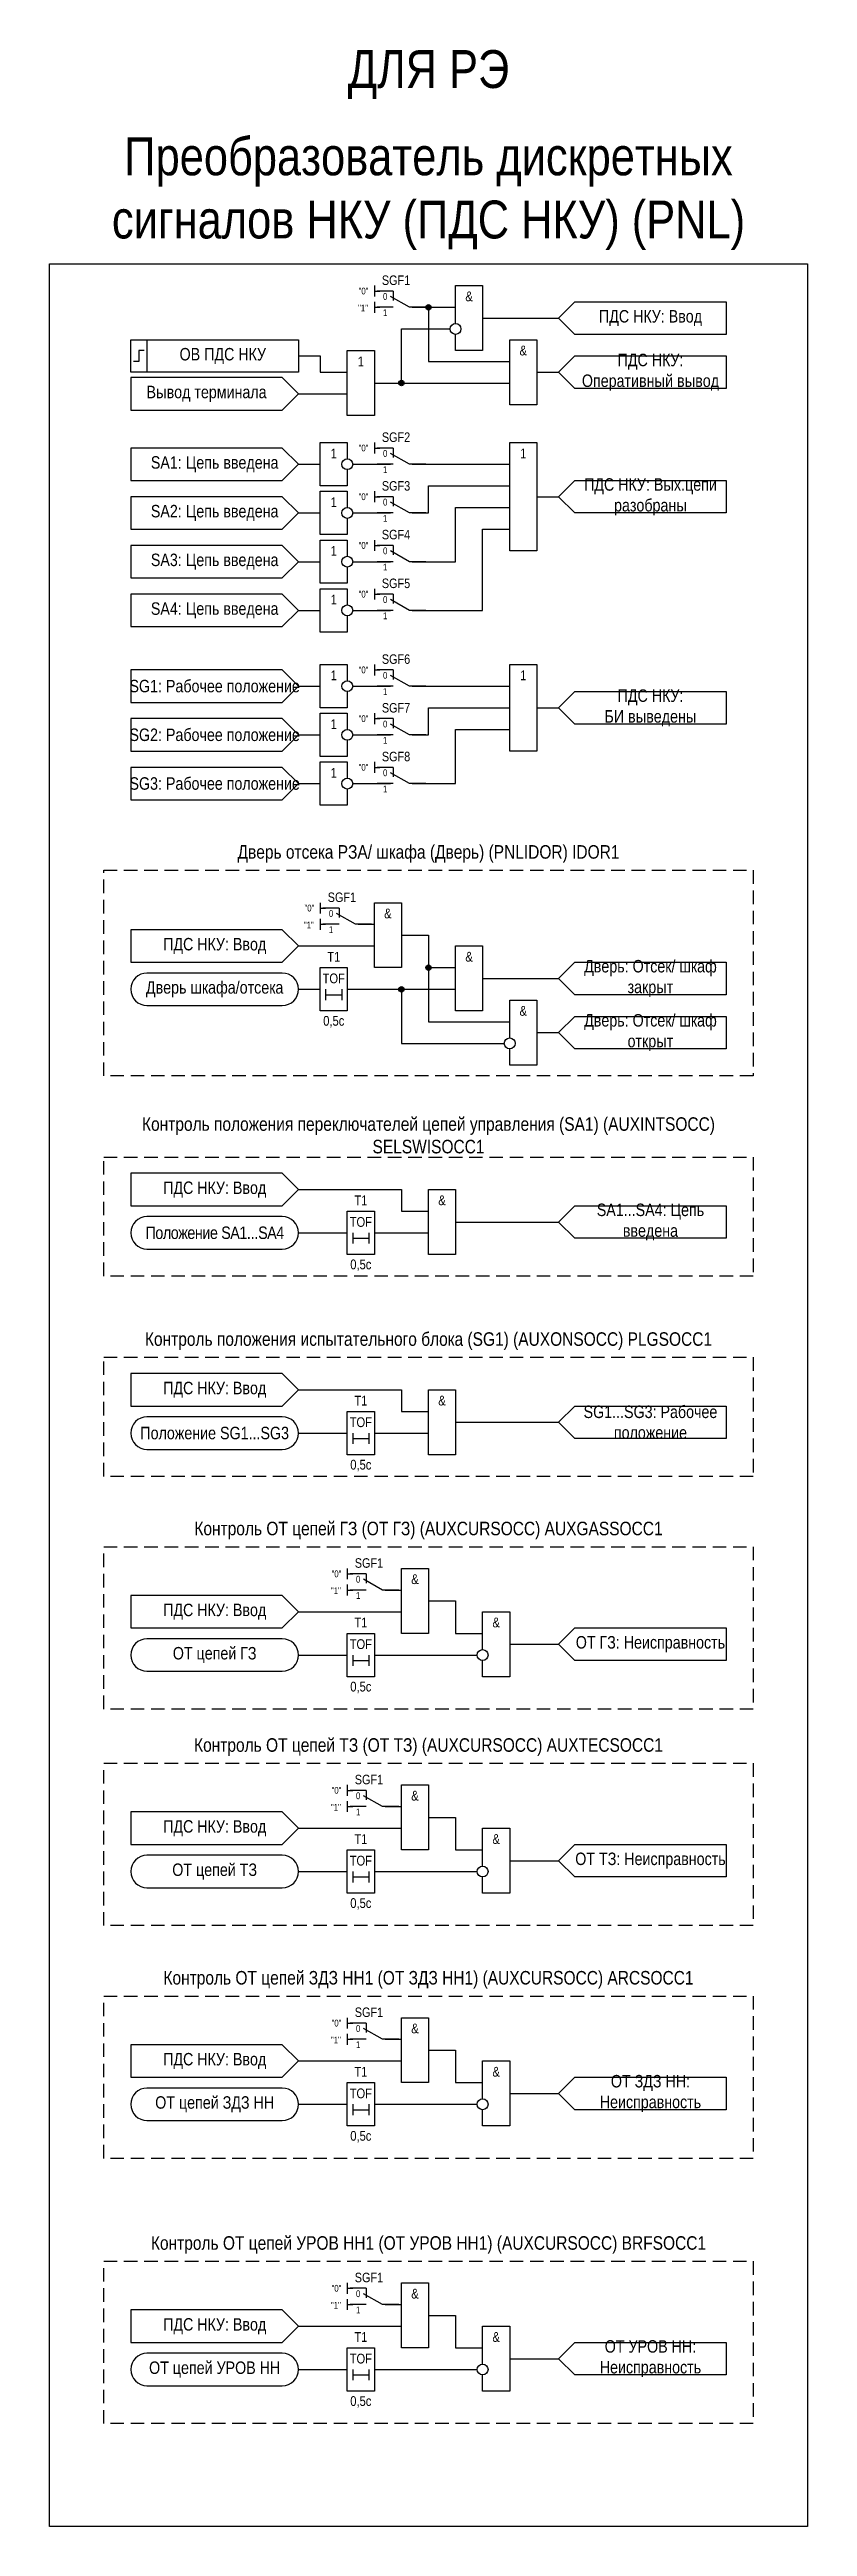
# Model space of a CAD drawing. Header units: millimetres. Extents: x -10 to 319, y 0 to 688.
# Drawn here: x -10 to 130, y 230 to 687.6 of the extents above; entities that cross this region are included whole.
import ezdxf
from ezdxf.enums import TextEntityAlignment as Align

# ---------------------------------------------------------------- set-up
doc = ezdxf.new("R2010")
doc.units = ezdxf.units.MM
doc.linetypes.add('штриховая2', pattern=[0.375, 0.25, -0.125])
doc.layers.add('Основная', color=7, linetype='Continuous')
doc.styles.add('2.5_Gost_RD', font='ARIALN.TTF', dxfattribs={"height": 2.5})
doc.styles.add('3.5_Gost_RD', font='ARIALN.TTF', dxfattribs={"height": 3.5})
doc.styles.add('Вывод', font='ARIALN.TTF', dxfattribs={"height": 2.5})
doc.styles.add('Компонент', font='ARIALN.TTF', dxfattribs={"height": 3.5})

msp = doc.modelspace()

# ---------------------------------------------------------------- texts
at = {"ltscale": 100, "attachment_point": 5}
for s, insert, char_height, width, style in [('{\\C3;ДЛЯ РЭ}', (60, 683), 7, 140, '3.5_Gost_RD'), ('{\\C3;Преобразователь дискретных сигналов НКУ (ПДС НКУ) (PNL)}', (60, 661), 7, 140, '3.5_Gost_RD'), ('&', (67.5, 642), 1.8, 5, '2.5_Gost_RD'), ('ПДС НКУ: Ввод', (101, 638), 2.3, 28, '2.5_Gost_RD'), ('&', (77.5, 632), 1.8, 5, '2.5_Gost_RD'), ('1', (47.5, 630), 1.8, 5, '2.5_Gost_RD'), ('ПДС НКУ: Оперативный вывод', (101, 628), 2.3, 28, '2.5_Gost_RD'), ('1', (42.5, 613), 1.8, 5, '2.5_Gost_RD'), ('1', (77.5, 613), 1.8, 5, '2.5_Gost_RD'), ('SA1: Цепь введена', (20.5, 611), 2.3, 31, '2.5_Gost_RD'), ('1', (42.5, 604), 1.8, 5, '2.5_Gost_RD'), ('ПДС НКУ: Вых.цепи разобраны', (101, 605), 2.3, 28, '2.5_Gost_RD'), ('SA2: Цепь введена', (20.5, 602), 2.3, 31, '2.5_Gost_RD'), ('1', (42.5, 595), 1.8, 5, '2.5_Gost_RD'), ('SA3: Цепь введена', (20.5, 593), 2.3, 31, '2.5_Gost_RD'), ('1', (42.5, 586), 1.8, 5, '2.5_Gost_RD'), ('SA4: Цепь введена', (20.5, 584), 2.3, 31, '2.5_Gost_RD'), ('1', (42.5, 572), 1.8, 5, '2.5_Gost_RD'), ('1', (77.5, 572), 1.8, 5, '2.5_Gost_RD'), ('SG1: Рабочее положение', (20.5, 570), 2.3, 31, '2.5_Gost_RD'), ('ПДС НКУ: \\PБИ выведены', (101, 566), 2.3, 28, '2.5_Gost_RD'), ('1', (42.5, 563), 1.8, 5, '2.5_Gost_RD'), ('SG2: Рабочее положение', (20.5, 561), 2.3, 31, '2.5_Gost_RD'), ('1', (42.5, 554), 1.8, 5, '2.5_Gost_RD'), ('SG3: Рабочее положение', (20.5, 552), 2.3, 31, '2.5_Gost_RD'), ('&', (52.5, 528), 1.8, 5, '2.5_Gost_RD'), ('ПДС НКУ: Ввод', (20.5, 522), 2.3, 31, '2.5_Gost_RD'), ('T1', (42.5, 520), 1.8, 5, '2.5_Gost_RD'), ('&', (67.5, 520), 1.8, 5, '2.5_Gost_RD'), ('Дверь: Отсек/ шкаф закрыт', (101, 516), 2.3, 28, '2.5_Gost_RD'), ('Дверь шкафа/отсека', (20.5, 514), 2.3, 31, '2.5_Gost_RD'), ('TOF', (42.5, 516), 1.8, 5, '2.5_Gost_RD'), ('0,5с', (42.5, 508), 1.8, 5, '2.5_Gost_RD'), ('&', (77.5, 510), 1.8, 5, '2.5_Gost_RD'), ('Дверь: Отсек/ шкаф открыт', (101, 506), 2.3, 28, '2.5_Gost_RD'), ('ПДС НКУ: Ввод', (20.5, 477), 2.3, 31, '2.5_Gost_RD'), ('&', (62.5, 475), 1.8, 5, '2.5_Gost_RD'), ('TOF', (47.5, 471), 1.8, 5, '2.5_Gost_RD'), ('T1', (47.5, 475), 1.8, 5, '2.5_Gost_RD'), ('SA1...SA4: Цепь введена', (101, 471), 2.3, 28, '2.5_Gost_RD'), ('{\\T0.95;Положение SA1...SA4}', (20.5, 469), 2.3, 31, '2.5_Gost_RD'), ('0,5с', (47.5, 463), 1.8, 5, '2.5_Gost_RD'), ('ПДС НКУ: Ввод', (20.5, 440), 2.3, 31, '2.5_Gost_RD'), ('TOF', (47.5, 434), 1.8, 5, '2.5_Gost_RD'), ('T1', (47.5, 438), 1.8, 5, '2.5_Gost_RD'), ('&', (62.5, 438), 1.8, 5, '2.5_Gost_RD'), ('SG1...SG3: Рабочее положение', (101, 434), 2.3, 28, '2.5_Gost_RD'), ('Положение SG1...SG3', (20.5, 432), 2.3, 31, '2.5_Gost_RD'), ('0,5с', (47.5, 426), 1.8, 5, '2.5_Gost_RD'), ('&', (57.5, 405), 1.8, 5, '2.5_Gost_RD'), ('ПДС НКУ: Ввод', (20.5, 399), 2.3, 31, '2.5_Gost_RD'), ('TOF', (47.5, 393), 1.8, 5, '2.5_Gost_RD'), ('T1', (47.5, 397), 1.8, 5, '2.5_Gost_RD'), ('&', (72.5, 397), 1.8, 5, '2.5_Gost_RD'), ('ОТ ГЗ: Неисправность', (101, 393), 2.3, 28, '2.5_Gost_RD'), ('ОТ цепей ГЗ', (20.5, 391), 2.3, 31, '2.5_Gost_RD'), ('0,5с', (47.5, 385), 1.8, 5, '2.5_Gost_RD'), ('&', (57.5, 365), 1.8, 5, '2.5_Gost_RD'), ('ПДС НКУ: Ввод', (20.5, 359), 2.3, 31, '2.5_Gost_RD'), ('T1', (47.5, 357), 1.8, 5, '2.5_Gost_RD'), ('&', (72.5, 357), 1.8, 5, '2.5_Gost_RD'), ('ОТ цепей ТЗ', (20.5, 351), 2.3, 31, '2.5_Gost_RD'), ('TOF', (47.5, 353), 1.8, 5, '2.5_Gost_RD'), ('ОТ ТЗ: Неисправность', (101, 353), 2.3, 28, '2.5_Gost_RD'), ('0,5с', (47.5, 345), 1.8, 5, '2.5_Gost_RD'), ('&', (57.5, 322), 1.8, 5, '2.5_Gost_RD'), ('ПДС НКУ: Ввод', (20.5, 316), 2.3, 31, '2.5_Gost_RD'), ('T1', (47.5, 314), 1.8, 5, '2.5_Gost_RD'), ('&', (72.5, 314), 1.8, 5, '2.5_Gost_RD'), ('ОТ ЗДЗ НН: Неисправность', (101, 310), 2.3, 28, '2.5_Gost_RD'), ('ОТ цепей ЗДЗ НН', (20.5, 308), 2.3, 31, '2.5_Gost_RD'), ('TOF', (47.5, 310), 1.8, 5, '2.5_Gost_RD'), ('0,5с', (47.5, 302), 1.8, 5, '2.5_Gost_RD'), ('&', (57.5, 273), 1.8, 5, '2.5_Gost_RD'), ('ПДС НКУ: Ввод', (20.5, 267), 2.3, 31, '2.5_Gost_RD'), ('T1', (47.5, 265), 1.8, 5, '2.5_Gost_RD'), ('&', (72.5, 265), 1.8, 5, '2.5_Gost_RD'), ('TOF', (47.5, 261), 1.8, 5, '2.5_Gost_RD'), ('ОТ УРОВ НН: Неисправность', (101, 261), 2.3, 28, '2.5_Gost_RD'), ('ОТ цепей УРОВ НН', (20.5, 259), 2.3, 31, '2.5_Gost_RD'), ('0,5с', (47.5, 253), 1.8, 5, '2.5_Gost_RD')]:
    msp.add_mtext(s, dxfattribs=dict(at, insert=insert, char_height=char_height, width=width, style=style))
at = {"ltscale": 100, "char_height": 1.25, "attachment_point": 1, "style": '3.5_Gost_RD'}
for insert in [(47, 640.5), (37, 526.5), (42, 403.5), (42, 363.5), (42, 320.5), (42, 271.5)]:
    msp.add_mtext_dynamic_manual_height_columns('"1"', width=2, gutter_width=17.5, heights=[0], dxfattribs=dict(at, insert=insert))
at = {"color": 0, "ltscale": 100, "char_height": 2.3, "width": 28, "attachment_point": 5, "style": '2.5_Gost_RD'}
for s, insert in [('{\\C256;ОВ ПДС НКУ}', (22, 631)), ('{\\C256;Вывод терминала}', (19, 624))]:
    msp.add_mtext(s, dxfattribs=dict(at, insert=insert))
at = {"color": 30, "ltscale": 100, "char_height": 2.5, "width": 120, "attachment_point": 5, "style": '3.5_Gost_RD'}
for s, insert in [('Дверь отсека РЗА/ шкафа (Дверь) (PNLIDOR) {\\C6;IDOR1}', (60, 539)), ('Контроль положения переключателей цепей управления (SA1) (AUXINTSOCC) {\\C6;SELSWISOCC1}', (60, 487)), ('Контроль положения испытательного блока (SG1) (AUXONSOCC) {\\C6;PLGSOCC1}', (60, 449)), ('Контроль ОТ цепей ГЗ (ОТ ГЗ) (AUXCURSOCC) {\\C6;AUXGASSOCC1}', (60, 414)), ('Контроль ОТ цепей ТЗ (ОТ ТЗ) (AUXCURSOCC) {\\C6;AUXTECSOCC1}', (60, 374)), ('Контроль ОТ цепей ЗДЗ НН1 (ОТ ЗДЗ НН1) (AUXCURSOCC) {\\C6;ARCSOCC1}', (60, 331)), ('Контроль ОТ цепей УРОВ НН1 (ОТ УРОВ НН1) (AUXCURSOCC) {\\C6;BRFSOCC1}', (60, 282))]:
    msp.add_mtext(s, dxfattribs=dict(at, insert=insert))

# ---------------------------------------------------------------- blocks, each defined once
blk = doc.blocks.new('*U958')
at = {"layer": 'Основная', "color": 0}
blk.add_line((0, 0), (7, 4), dxfattribs=at)
at = {"layer": 'Основная', "ltscale": 0.35}
blk.add_line((6, 6), (6, 2.5), dxfattribs=at)
blk = doc.blocks.new('*U985')
at = {"layer": 'Основная', "color": 0}
for p, q in [((-3, 6), (-9, 6)), ((-3, 0), (-9, 0)), ((9, 0), (3, 0))]:
    blk.add_line(p, q, dxfattribs=at)
at = {"layer": 'Основная', "ltscale": 0.25, "xscale": -1}
blk.add_blockref('*U958', (3, 0), dxfattribs=at)
at = {"layer": 'Основная'}
for tag, height, style, p in [('ОУ', 3.5, 'Компонент', (-2, 10)), ('В1', 2.5, 'Вывод', (-14, 6)), ('В2', 2.5, 'Вывод', (-6, 4)), ('В3', 2.5, 'Вывод', (-6, -2))]:
    blk.add_attdef(tag, text='', height=height, dxfattribs=dict(at, style=style)).set_placement(p, align=Align.MIDDLE_CENTER)
blk = doc.blocks.new('Точка')
at = {"ltscale": 100}
h = blk.add_hatch(color=256, dxfattribs=at)
h.dxf.hatch_style = 1
edge = h.paths.add_edge_path()
edge.add_arc((0, 0), 0.5, 0, 360)
blk.add_circle((0, 0), 0.5, dxfattribs=at)

# ---------------------------------------------------------------- linework, layer by layer
at = {"ltscale": 100}
for p, q in [((50, 644), (50, 642)), ((50, 643), (51, 643)), ((50, 641), (50, 639)), ((50, 640), (51, 640)), ((45, 628), (45, 628)), ((50, 615), (50, 613)), ((50, 614), (51, 614)), ((50, 606), (50, 604)), ((50, 605), (51, 605)), ((50, 597), (50, 595)), ((50, 596), (51, 596)), ((50, 588), (50, 586)), ((50, 587), (51, 587)), ((50, 574), (50, 572)), ((50, 573), (51, 573)), ((50, 565), (50, 563)), ((50, 564), (51, 564)), ((50, 556), (50, 554)), ((50, 555), (51, 555)), ((40, 530), (40, 528)), ((40, 529), (41, 529)), ((40, 527), (40, 525)), ((40, 526), (41, 526)), ((45, 407), (45, 405)), ((45, 406), (46, 406)), ((45, 404), (45, 402)), ((45, 403), (46, 403)), ((45, 367), (45, 365)), ((45, 366), (46, 366)), ((45, 364), (45, 362)), ((45, 363), (46, 363)), ((45, 324), (45, 322)), ((45, 323), (46, 323)), ((45, 321), (45, 319)), ((45, 320), (46, 320)), ((45, 275), (45, 273)), ((45, 274), (46, 274)), ((45, 272), (45, 270)), ((45, 271), (46, 271))]:
    msp.add_line(p, q, dxfattribs=at)
at = {"color": 3, "ltscale": 100}
msp.add_lwpolyline([(-10, 648), (130, 648), (130, 230), (-10, 230)], close=True, dxfattribs=at)
at = {"ltscale": 100}
for points in [[(65, 637), (65, 644), (70, 644), (70, 632), (65, 632), (65, 635)], [(84, 638), (87, 641), (115, 641), (115, 635), (87, 635), (84, 638)], [(57, 640), (65, 640)], [(57, 640), (60, 640), (60, 630), (75, 630)], [(70, 638), (84, 638)], [(50, 626), (55, 626), (55, 636), (64, 636)], [(36, 631), (40, 631), (40, 628), (45, 628)], [(80, 628), (84, 628)], [(84, 628), (87, 631), (115, 631), (115, 625), (87, 625), (84, 628)], [(36, 624), (45, 624)], [(50, 626), (75, 626)], [(45, 610), (45, 607), (40, 607), (40, 615), (45, 615), (45, 612)], [(36, 611), (40, 611)], [(46, 611), (53, 611)], [(57, 611), (75, 611)], [(45, 601), (45, 598), (40, 598), (40, 606), (45, 606), (45, 603)], [(57, 602), (60, 602), (60, 607), (75, 607)], [(80, 605), (84, 605)], [(84, 605), (87, 608), (115, 608), (115, 602), (87, 602), (84, 605)], [(36, 602), (40, 602)], [(46, 602), (53, 602)], [(57, 593), (65, 593), (65, 603), (75, 603)], [(45, 592), (45, 589), (40, 589), (40, 597), (45, 597), (45, 594)], [(57, 584), (70, 584), (70, 599), (75, 599)], [(36, 593), (40, 593)], [(46, 593), (53, 593)], [(45, 583), (45, 580), (40, 580), (40, 588), (45, 588), (45, 585)], [(36, 584), (40, 584)], [(46, 584), (53, 584)], [(45, 569), (45, 566), (40, 566), (40, 574), (45, 574), (45, 571)], [(36, 570), (40, 570)], [(46, 570), (53, 570)], [(57, 570), (75, 570)], [(84, 566), (87, 569), (115, 569), (115, 563), (87, 563), (84, 566)], [(45, 560), (45, 557), (40, 557), (40, 565), (45, 565), (45, 562)], [(57, 561), (60, 561), (60, 566), (75, 566)], [(80, 566), (84, 566)], [(36, 561), (40, 561)], [(46, 561), (53, 561)], [(57, 552), (65, 552), (65, 562), (75, 562)], [(45, 551), (45, 548), (40, 548), (40, 556), (45, 556), (45, 553)], [(36, 552), (40, 552)], [(46, 552), (53, 552)], [(36, 522), (50, 522)], [(47, 526), (50, 526)], [(47, 526), (50, 526)], [(55, 524), (60, 524), (60, 508), (75, 508)], [(55, 524), (60, 524), (60, 518), (65, 518)], [(84, 516), (87, 519), (115, 519), (115, 513), (87, 513), (84, 516)], [(36, 514), (40, 514)], [(41, 514), (41, 512)], [(41, 513), (44, 513)], [(44, 514), (44, 512)], [(45, 514), (65, 514)], [(45, 514), (55, 514), (55, 504), (74, 504)], [(70, 516), (84, 516)], [(75, 505), (75, 512), (80, 512), (80, 500), (75, 500), (75, 503)], [(84, 506), (87, 509), (115, 509), (115, 503), (87, 503), (84, 506)], [(80, 506), (84, 506)], [(36, 477), (55, 477), (55, 473), (60, 473)], [(84, 471), (87, 474), (115, 474), (115, 468), (87, 468), (84, 471)], [(36, 469), (45, 469)], [(46, 469), (46, 467)], [(46, 468), (49, 468)], [(49, 469), (49, 467)], [(50, 469), (60, 469)], [(65, 471), (84, 471)], [(36, 440), (55, 440), (55, 436), (60, 436)], [(84, 434), (87, 437), (115, 437), (115, 431), (87, 431), (84, 434)], [(36, 432), (45, 432)], [(46, 432), (46, 430)], [(46, 431), (49, 431)], [(49, 432), (49, 430)], [(50, 432), (60, 432)], [(65, 434), (84, 434)], [(52, 403), (55, 403)], [(52, 403), (55, 403)], [(36, 399), (55, 399)], [(60, 401), (65, 401), (65, 395), (70, 395)], [(70, 392), (70, 399), (75, 399), (75, 387), (70, 387), (70, 390)], [(84, 393), (87, 396), (115, 396), (115, 390), (87, 390), (84, 393)], [(36, 391), (45, 391)], [(46, 391), (46, 389)], [(46, 390), (49, 390)], [(49, 391), (49, 389)], [(50, 391), (69, 391)], [(75, 393), (84, 393)], [(52, 363), (55, 363)], [(52, 363), (55, 363)], [(36, 359), (55, 359)], [(60, 361), (65, 361), (65, 355), (70, 355)], [(70, 352), (70, 359), (75, 359), (75, 347), (70, 347), (70, 350)], [(75, 353), (84, 353)], [(84, 353), (87, 356), (115, 356), (115, 350), (87, 350), (84, 353)], [(36, 351), (45, 351)], [(46, 351), (46, 349)], [(46, 350), (49, 350)], [(49, 351), (49, 349)], [(50, 351), (69, 351)], [(36, 316), (55, 316)], [(52, 320), (55, 320)], [(52, 320), (55, 320)], [(60, 318), (65, 318), (65, 312), (70, 312)], [(70, 309), (70, 316), (75, 316), (75, 304), (70, 304), (70, 307)], [(84, 310), (87, 313), (115, 313), (115, 307), (87, 307), (84, 310)], [(36, 308), (45, 308)], [(46, 308), (46, 306)], [(46, 307), (49, 307)], [(49, 308), (49, 306)], [(50, 308), (69, 308)], [(75, 310), (84, 310)], [(52, 271), (55, 271)], [(52, 271), (55, 271)], [(36, 267), (55, 267)], [(60, 269), (65, 269), (65, 263), (70, 263)], [(70, 260), (70, 267), (75, 267), (75, 255), (70, 255), (70, 258)], [(75, 261), (84, 261)], [(84, 261), (87, 264), (115, 264), (115, 258), (87, 258), (84, 261)], [(36, 259), (45, 259)], [(46, 259), (46, 257)], [(46, 258), (49, 258)], [(49, 259), (49, 257)], [(50, 259), (69, 259)]]:
    msp.add_lwpolyline(points, dxfattribs=at)
for points in [[(5, 634), (36, 634), (36, 628), (5, 628)], [(5, 634), (8, 634), (8, 628), (5, 628)], [(45, 632), (50, 632), (50, 620), (45, 620)], [(75, 634), (80, 634), (80, 622), (75, 622)], [(5, 627), (5, 621), (33, 621), (36, 624), (33, 627)], [(5, 614), (5, 608), (33, 608), (36, 611), (33, 614)], [(75, 615), (80, 615), (80, 595), (75, 595)], [(5, 605), (5, 599), (33, 599), (36, 602), (33, 605)], [(5, 596), (5, 590), (33, 590), (36, 593), (33, 596)], [(5, 587), (5, 581), (33, 581), (36, 584), (33, 587)], [(5, 573), (5, 567), (33, 567), (36, 570), (33, 573)], [(75, 574), (80, 574), (80, 558), (75, 558)], [(5, 564), (5, 558), (33, 558), (36, 561), (33, 564)], [(5, 555), (5, 549), (33, 549), (36, 552), (33, 555)], [(50, 530), (55, 530), (55, 518), (50, 518)], [(5, 525), (5, 519), (33, 519), (36, 522), (33, 525)], [(65, 522), (70, 522), (70, 510), (65, 510)], [(40, 518), (45, 518), (45, 510), (40, 510)], [(5, 480), (5, 474), (33, 474), (36, 477), (33, 480)], [(60, 477), (65, 477), (65, 465), (60, 465)], [(45, 473), (50, 473), (50, 465), (45, 465)], [(5, 443), (5, 437), (33, 437), (36, 440), (33, 443)], [(60, 440), (65, 440), (65, 428), (60, 428)], [(45, 436), (50, 436), (50, 428), (45, 428)], [(55, 407), (60, 407), (60, 395), (55, 395)], [(5, 402), (5, 396), (33, 396), (36, 399), (33, 402)], [(45, 395), (50, 395), (50, 387), (45, 387)], [(55, 367), (60, 367), (60, 355), (55, 355)], [(5, 362), (5, 356), (33, 356), (36, 359), (33, 362)], [(45, 355), (50, 355), (50, 347), (45, 347)], [(55, 324), (60, 324), (60, 312), (55, 312)], [(5, 319), (5, 313), (33, 313), (36, 316), (33, 319)], [(45, 312), (50, 312), (50, 304), (45, 304)], [(55, 275), (60, 275), (60, 263), (55, 263)], [(5, 270), (5, 264), (33, 264), (36, 267), (33, 270)], [(45, 263), (50, 263), (50, 255), (45, 255)]]:
    msp.add_lwpolyline(points, close=True, dxfattribs=at)
at = {"lineweight": 30, "ltscale": 100}
msp.add_lwpolyline([(7.5, 632), (6.5, 632), (6.5, 630), (5.5, 630)], dxfattribs=at)
at = {"linetype": 'штриховая2', "ltscale": 10}
for points in [[(0, 536), (120, 536), (120, 498), (0, 498)], [(0, 483), (120, 483), (120, 461), (0, 461)], [(0, 446), (120, 446), (120, 424), (0, 424)], [(0, 411), (120, 411), (120, 381), (0, 381)], [(0, 371), (120, 371), (120, 341), (0, 341)], [(0, 328), (120, 328), (120, 298), (0, 298)], [(0, 279), (120, 279), (120, 249), (0, 249)]]:
    msp.add_lwpolyline(points, close=True, dxfattribs=at)
at = {"ltscale": 100}
for points in [[(8, 511), (33, 511, 1), (33, 517), (8, 517, 1)], [(8, 466), (33, 466, 1), (33, 472), (8, 472, 1)], [(8, 429), (33, 429, 1), (33, 435), (8, 435, 1)], [(8, 388), (33, 388, 1), (33, 394), (8, 394, 1)], [(8, 348), (33, 348, 1), (33, 354), (8, 354, 1)], [(8, 305), (33, 305, 1), (33, 311), (8, 311, 1)], [(8, 256), (33, 256, 1), (33, 262), (8, 262, 1)]]:
    msp.add_lwpolyline(points, format="xyb", close=True, dxfattribs=at)
for centre in [(65, 636), (75, 504)]:
    msp.add_circle(centre, 1)
for centre in [(45, 611), (45, 602), (45, 593), (45, 584), (45, 570), (45, 561), (45, 552), (70, 391), (70, 351), (70, 308), (70, 259)]:
    msp.add_circle(centre, 1, dxfattribs=at)

# ---------------------------------------------------------------- block references
for p in [(60, 640), (55, 626), (60, 518), (55, 514)]:
    msp.add_blockref('Точка', p, dxfattribs=at)
at = {"layer": 'Основная', "ltscale": 0.25, "xscale": 0.5, "yscale": 0.5, "zscale": 0.5}
for p, values in [((55, 640), {'ОУ': 'SGF1', 'В1': '"0"', 'В2': '0', 'В3': '1'}), ((55, 611), {'ОУ': 'SGF2', 'В1': '"0"', 'В2': '0', 'В3': '1'}), ((55, 602), {'ОУ': 'SGF3', 'В1': '"0"', 'В2': '0', 'В3': '1'}), ((55, 593), {'ОУ': 'SGF4', 'В1': '"0"', 'В2': '0', 'В3': '1'}), ((55, 584), {'ОУ': 'SGF5', 'В1': '"0"', 'В2': '0', 'В3': '1'}), ((55, 570), {'ОУ': 'SGF6', 'В1': '"0"', 'В2': '0', 'В3': '1'}), ((55, 561), {'ОУ': 'SGF7', 'В1': '"0"', 'В2': '0', 'В3': '1'}), ((55, 552), {'ОУ': 'SGF8', 'В1': '"0"', 'В2': '0', 'В3': '1'}), ((45, 526), {'ОУ': 'SGF1', 'В1': '"0"', 'В2': '0', 'В3': '1'}), ((50, 403), {'ОУ': 'SGF1', 'В1': '"0"', 'В2': '0', 'В3': '1'}), ((50, 363), {'ОУ': 'SGF1', 'В1': '"0"', 'В2': '0', 'В3': '1'}), ((50, 320), {'ОУ': 'SGF1', 'В1': '"0"', 'В2': '0', 'В3': '1'}), ((50, 271), {'ОУ': 'SGF1', 'В1': '"0"', 'В2': '0', 'В3': '1'})]:
    msp.add_blockref('*U985', p, dxfattribs=at).add_auto_attribs(values)

msp.set_redraw_order([(e.dxf.handle, doc.entitydb.next_handle()) for e in msp.query("TEXT MTEXT ATTDEF DIMENSION ARC_DIMENSION")])  # texts and dimensions are drawn at this point

doc.saveas('drawing.dxf')
